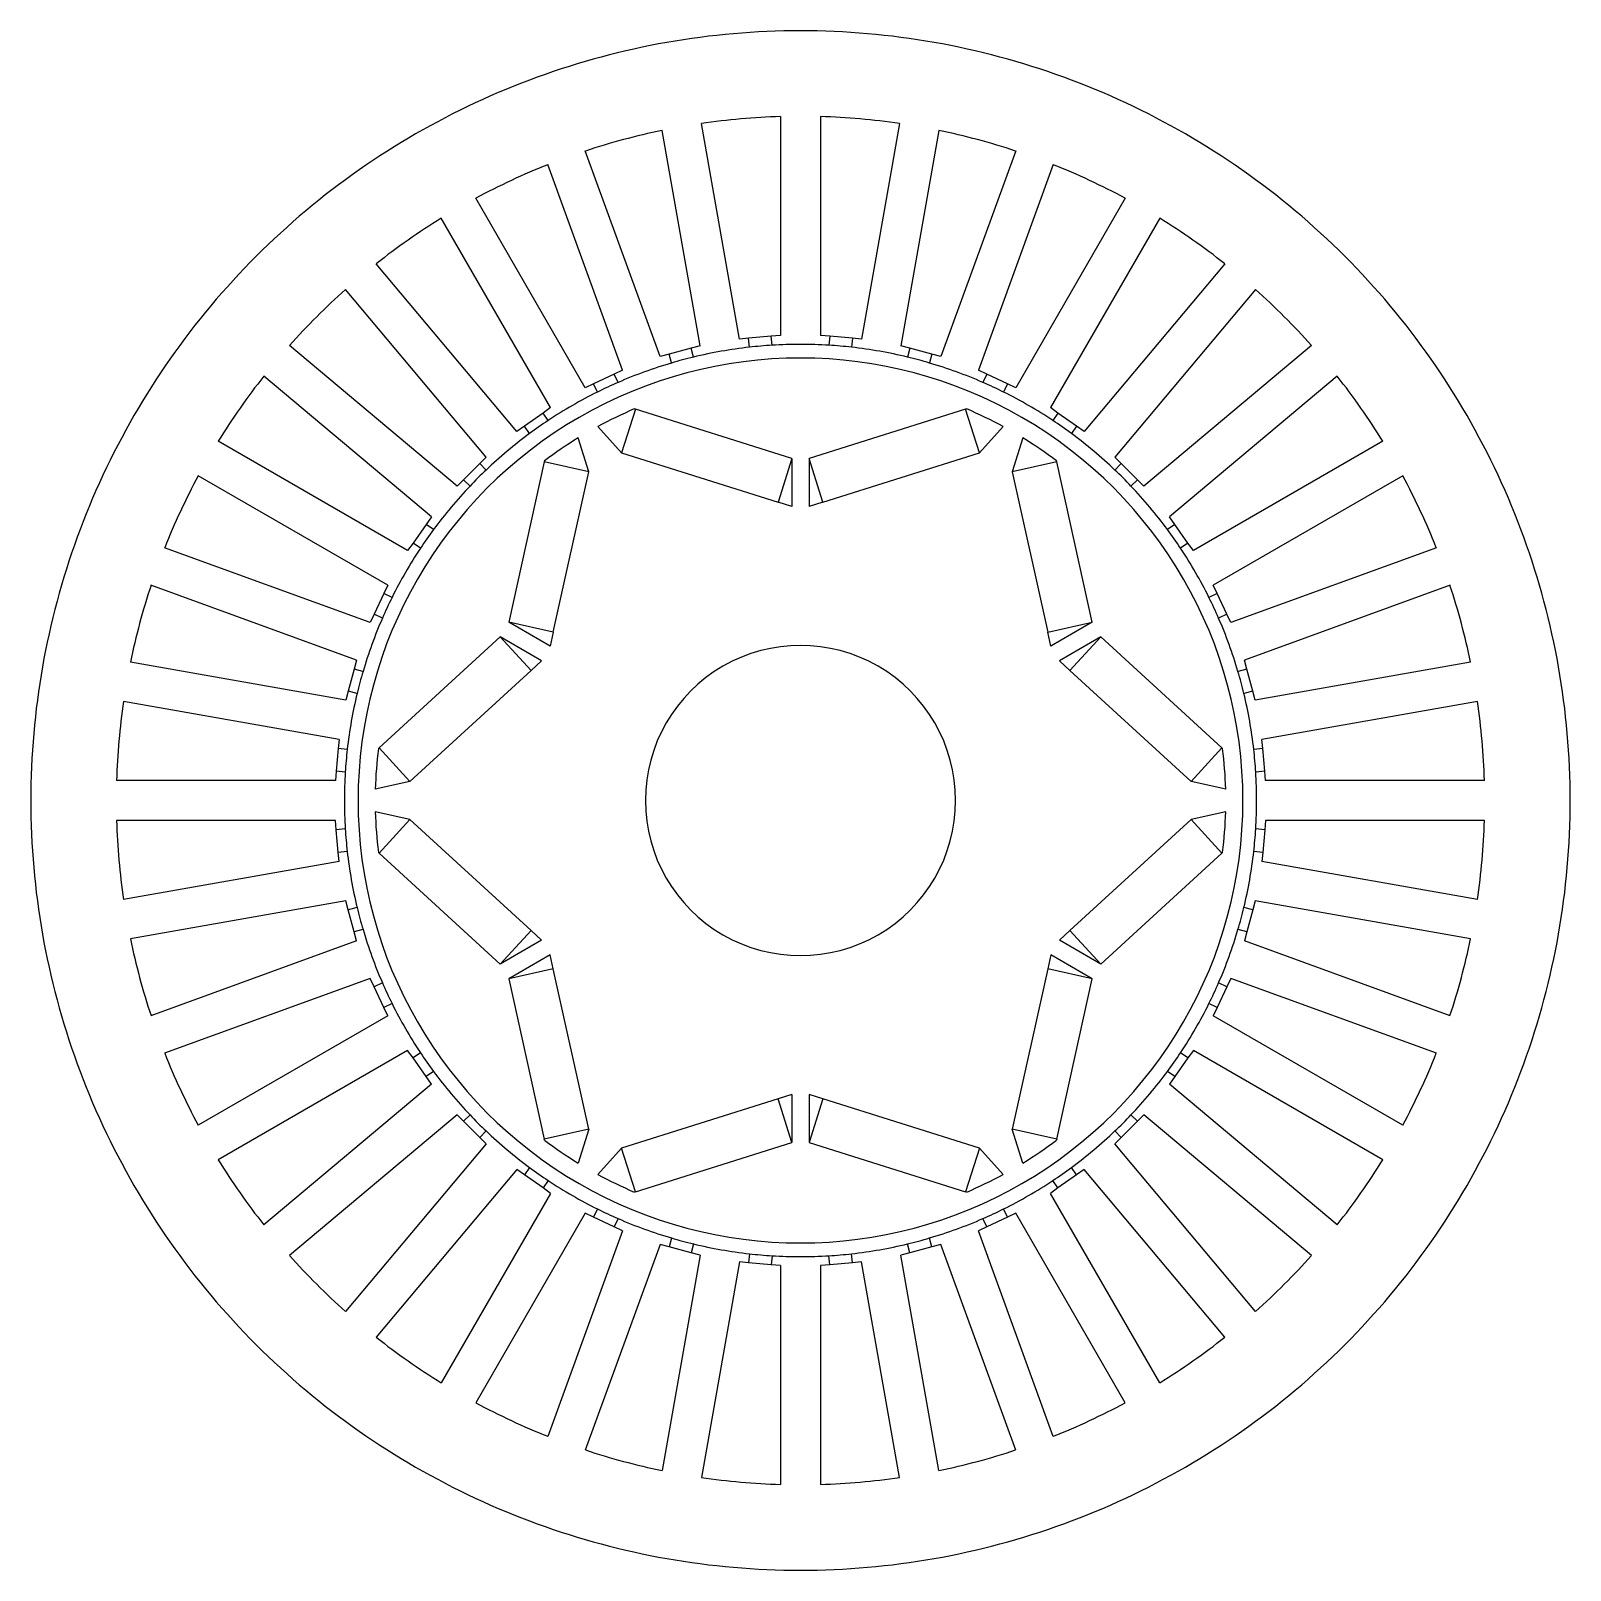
# Model space of a CAD drawing. Header units: millimetres. Extents: x -68 to 68, y -68 to 68.
import ezdxf

# ---------------------------------------------------------------- set-up
doc = ezdxf.new("R2010")
doc.units = ezdxf.units.MM

msp = doc.modelspace()

# ---------------------------------------------------------------- linework, layer by layer
at = {"layer": '_MotorCAD0_'}
msp.add_arc((0, 0), 67.5, 170, 180, dxfattribs=at)
at = {"layer": '_MotorCAD100_'}
msp.add_line((-15.6, -37.73), (-16.33, -37.39), dxfattribs=at)
at = {"layer": '_MotorCAD101_'}
msp.add_line((-15.99, -36.66), (-16.33, -37.39), dxfattribs=at)
at = {"layer": '_MotorCAD102_'}
msp.add_arc((0, 0), 40, 246.4325, 250, dxfattribs=at)
at = {"layer": '_MotorCAD103_'}
msp.add_arc((0, 0), 40, 250, 253.5675, dxfattribs=at)
at = {"layer": '_MotorCAD104_'}
msp.add_line((-11.32, -38.37), (-11.52, -39.14), dxfattribs=at)
at = {"layer": '_MotorCAD105_'}
msp.add_line((-11.52, -39.14), (-12.31, -38.93), dxfattribs=at)
at = {"layer": '_MotorCAD106_'}
msp.add_line((-12.31, -38.93), (-18.87, -56.96), dxfattribs=at)
at = {"layer": '_MotorCAD107_'}
msp.add_arc((0, 0), 60, 251.6714, 255, dxfattribs=at)
at = {"layer": '_MotorCAD108_'}
msp.add_arc((0, 0), 60, 255, 258.3286, dxfattribs=at)
at = {"layer": '_MotorCAD109_'}
msp.add_line((-8.81, -39.87), (-12.14, -58.76), dxfattribs=at)
at = {"layer": '_MotorCAD10_'}
msp.add_arc((0, 0), 67.5, 270, 280, dxfattribs=at)
at = {"layer": '_MotorCAD110_'}
msp.add_line((-8.81, -39.87), (-9.59, -39.66), dxfattribs=at)
at = {"layer": '_MotorCAD111_'}
msp.add_line((-9.38, -38.88), (-9.59, -39.66), dxfattribs=at)
at = {"layer": '_MotorCAD112_'}
msp.add_arc((0, 0), 40, 256.4325, 260, dxfattribs=at)
at = {"layer": '_MotorCAD113_'}
msp.add_arc((0, 0), 40, 260, 263.5675, dxfattribs=at)
at = {"layer": '_MotorCAD114_'}
msp.add_line((-4.48, -39.75), (-4.55, -40.55), dxfattribs=at)
at = {"layer": '_MotorCAD115_'}
msp.add_line((-4.55, -40.55), (-5.36, -40.47), dxfattribs=at)
at = {"layer": '_MotorCAD116_'}
msp.add_line((-5.36, -40.47), (-8.69, -59.37), dxfattribs=at)
at = {"layer": '_MotorCAD117_'}
msp.add_arc((0, 0), 60, 261.6714, 265, dxfattribs=at)
at = {"layer": '_MotorCAD118_'}
msp.add_arc((0, 0), 60, 265, 268.3286, dxfattribs=at)
at = {"layer": '_MotorCAD119_'}
msp.add_line((-1.75, -40.79), (-1.75, -59.97), dxfattribs=at)
at = {"layer": '_MotorCAD11_'}
msp.add_arc((0, 0), 67.5, 280, 290, dxfattribs=at)
at = {"layer": '_MotorCAD120_'}
msp.add_line((-1.75, -40.79), (-2.56, -40.72), dxfattribs=at)
at = {"layer": '_MotorCAD121_'}
msp.add_line((-2.49, -39.92), (-2.56, -40.72), dxfattribs=at)
at = {"layer": '_MotorCAD122_'}
msp.add_arc((0, 0), 40, 266.4325, 270, dxfattribs=at)
at = {"layer": '_MotorCAD123_'}
msp.add_arc((0, 0), 40, 270, 273.5675, dxfattribs=at)
at = {"layer": '_MotorCAD124_'}
msp.add_line((2.56, -40.72), (2.49, -39.92), dxfattribs=at)
at = {"layer": '_MotorCAD125_'}
msp.add_line((2.56, -40.72), (1.75, -40.79), dxfattribs=at)
at = {"layer": '_MotorCAD126_'}
msp.add_line((1.75, -40.79), (1.75, -59.97), dxfattribs=at)
at = {"layer": '_MotorCAD127_'}
msp.add_arc((0, 0), 60, 271.6714, 275, dxfattribs=at)
at = {"layer": '_MotorCAD128_'}
msp.add_arc((0, 0), 60, 275, 278.3286, dxfattribs=at)
at = {"layer": '_MotorCAD129_'}
msp.add_line((8.69, -59.37), (5.36, -40.47), dxfattribs=at)
at = {"layer": '_MotorCAD12_'}
msp.add_arc((0, 0), 67.5, 290, 300, dxfattribs=at)
at = {"layer": '_MotorCAD130_'}
msp.add_line((5.36, -40.47), (4.55, -40.55), dxfattribs=at)
at = {"layer": '_MotorCAD131_'}
msp.add_line((4.55, -40.55), (4.48, -39.75), dxfattribs=at)
at = {"layer": '_MotorCAD132_'}
msp.add_arc((0, 0), 40, 276.4325, 280, dxfattribs=at)
at = {"layer": '_MotorCAD133_'}
msp.add_arc((0, 0), 40, 280, 283.5675, dxfattribs=at)
at = {"layer": '_MotorCAD134_'}
msp.add_line((9.59, -39.66), (9.38, -38.88), dxfattribs=at)
at = {"layer": '_MotorCAD135_'}
msp.add_line((9.59, -39.66), (8.81, -39.87), dxfattribs=at)
at = {"layer": '_MotorCAD136_'}
msp.add_line((12.14, -58.76), (8.81, -39.87), dxfattribs=at)
at = {"layer": '_MotorCAD137_'}
msp.add_arc((0, 0), 60, 281.6714, 285, dxfattribs=at)
at = {"layer": '_MotorCAD138_'}
msp.add_arc((0, 0), 60, 285, 288.3286, dxfattribs=at)
at = {"layer": '_MotorCAD139_'}
msp.add_line((18.87, -56.96), (12.31, -38.93), dxfattribs=at)
at = {"layer": '_MotorCAD13_'}
msp.add_arc((0, 0), 67.5, 300, 310, dxfattribs=at)
at = {"layer": '_MotorCAD140_'}
msp.add_line((12.31, -38.93), (11.52, -39.14), dxfattribs=at)
at = {"layer": '_MotorCAD141_'}
msp.add_line((11.52, -39.14), (11.32, -38.37), dxfattribs=at)
at = {"layer": '_MotorCAD142_'}
msp.add_arc((0, 0), 40, 286.4325, 290, dxfattribs=at)
at = {"layer": '_MotorCAD143_'}
msp.add_arc((0, 0), 40, 290, 293.5675, dxfattribs=at)
at = {"layer": '_MotorCAD144_'}
msp.add_line((16.33, -37.39), (15.99, -36.66), dxfattribs=at)
at = {"layer": '_MotorCAD145_'}
msp.add_line((16.33, -37.39), (15.6, -37.73), dxfattribs=at)
at = {"layer": '_MotorCAD146_'}
msp.add_line((22.16, -55.76), (15.6, -37.73), dxfattribs=at)
at = {"layer": '_MotorCAD147_'}
msp.add_arc((0, 0), 60, 291.6714, 295, dxfattribs=at)
at = {"layer": '_MotorCAD148_'}
msp.add_arc((0, 0), 60, 295, 298.3286, dxfattribs=at)
at = {"layer": '_MotorCAD149_'}
msp.add_line((28.47, -52.81), (18.88, -36.2), dxfattribs=at)
at = {"layer": '_MotorCAD14_'}
msp.add_arc((0, 0), 67.5, 310, 320, dxfattribs=at)
at = {"layer": '_MotorCAD150_'}
msp.add_line((18.88, -36.2), (18.14, -36.54), dxfattribs=at)
at = {"layer": '_MotorCAD151_'}
msp.add_line((18.14, -36.54), (17.81, -35.82), dxfattribs=at)
at = {"layer": '_MotorCAD152_'}
msp.add_arc((0, 0), 40, 296.4325, 300, dxfattribs=at)
at = {"layer": '_MotorCAD153_'}
msp.add_arc((0, 0), 40, 300, 303.5675, dxfattribs=at)
at = {"layer": '_MotorCAD154_'}
msp.add_line((22.58, -33.98), (22.12, -33.33), dxfattribs=at)
at = {"layer": '_MotorCAD155_'}
msp.add_line((22.58, -33.98), (21.91, -34.45), dxfattribs=at)
at = {"layer": '_MotorCAD156_'}
msp.add_line((31.5, -51.06), (21.91, -34.45), dxfattribs=at)
at = {"layer": '_MotorCAD157_'}
msp.add_arc((0, 0), 60, 301.6714, 305, dxfattribs=at)
at = {"layer": '_MotorCAD158_'}
msp.add_arc((0, 0), 60, 305, 308.3286, dxfattribs=at)
at = {"layer": '_MotorCAD159_'}
msp.add_line((37.21, -47.07), (24.88, -32.37), dxfattribs=at)
at = {"layer": '_MotorCAD15_'}
msp.add_arc((0, 0), 67.5, 320, 330, dxfattribs=at)
at = {"layer": '_MotorCAD160_'}
msp.add_line((24.88, -32.37), (24.21, -32.84), dxfattribs=at)
at = {"layer": '_MotorCAD161_'}
msp.add_line((24.21, -32.84), (23.76, -32.18), dxfattribs=at)
at = {"layer": '_MotorCAD162_'}
msp.add_arc((0, 0), 40, 306.4325, 310, dxfattribs=at)
at = {"layer": '_MotorCAD163_'}
msp.add_arc((0, 0), 40, 310, 313.5675, dxfattribs=at)
at = {"layer": '_MotorCAD164_'}
msp.add_line((28.13, -29.55), (27.57, -28.98), dxfattribs=at)
at = {"layer": '_MotorCAD165_'}
msp.add_line((28.13, -29.55), (27.56, -30.12), dxfattribs=at)
at = {"layer": '_MotorCAD166_'}
msp.add_line((39.89, -44.82), (27.56, -30.12), dxfattribs=at)
at = {"layer": '_MotorCAD167_'}
msp.add_arc((0, 0), 60, 311.6714, 315, dxfattribs=at)
at = {"layer": '_MotorCAD168_'}
msp.add_arc((0, 0), 60, 315, 318.3286, dxfattribs=at)
at = {"layer": '_MotorCAD169_'}
msp.add_line((44.82, -39.89), (30.12, -27.56), dxfattribs=at)
at = {"layer": '_MotorCAD16_'}
msp.add_arc((0, 0), 67.5, 330, 340, dxfattribs=at)
at = {"layer": '_MotorCAD170_'}
msp.add_line((30.12, -27.56), (29.55, -28.13), dxfattribs=at)
at = {"layer": '_MotorCAD171_'}
msp.add_line((29.55, -28.13), (28.98, -27.57), dxfattribs=at)
at = {"layer": '_MotorCAD172_'}
msp.add_arc((0, 0), 40, 316.4325, 320, dxfattribs=at)
at = {"layer": '_MotorCAD173_'}
msp.add_arc((0, 0), 40, 320, 323.5675, dxfattribs=at)
at = {"layer": '_MotorCAD174_'}
msp.add_line((32.84, -24.21), (32.18, -23.76), dxfattribs=at)
at = {"layer": '_MotorCAD175_'}
msp.add_line((32.84, -24.21), (32.37, -24.88), dxfattribs=at)
at = {"layer": '_MotorCAD176_'}
msp.add_line((47.07, -37.21), (32.37, -24.88), dxfattribs=at)
at = {"layer": '_MotorCAD177_'}
msp.add_arc((0, 0), 60, 321.6714, 325, dxfattribs=at)
at = {"layer": '_MotorCAD178_'}
msp.add_arc((0, 0), 60, 325, 328.3286, dxfattribs=at)
at = {"layer": '_MotorCAD179_'}
msp.add_line((51.06, -31.5), (34.45, -21.91), dxfattribs=at)
at = {"layer": '_MotorCAD17_'}
msp.add_arc((0, 0), 67.5, 340, 350, dxfattribs=at)
at = {"layer": '_MotorCAD180_'}
msp.add_line((34.45, -21.91), (33.98, -22.58), dxfattribs=at)
at = {"layer": '_MotorCAD181_'}
msp.add_line((33.98, -22.58), (33.33, -22.12), dxfattribs=at)
at = {"layer": '_MotorCAD182_'}
msp.add_arc((0, 0), 40, 326.4325, 330, dxfattribs=at)
at = {"layer": '_MotorCAD183_'}
msp.add_arc((0, 0), 40, 330, 333.5675, dxfattribs=at)
at = {"layer": '_MotorCAD184_'}
msp.add_line((36.54, -18.14), (35.82, -17.81), dxfattribs=at)
at = {"layer": '_MotorCAD185_'}
msp.add_line((36.54, -18.14), (36.2, -18.88), dxfattribs=at)
at = {"layer": '_MotorCAD186_'}
msp.add_line((52.81, -28.47), (36.2, -18.88), dxfattribs=at)
at = {"layer": '_MotorCAD187_'}
msp.add_arc((0, 0), 60, 331.6714, 335, dxfattribs=at)
at = {"layer": '_MotorCAD188_'}
msp.add_arc((0, 0), 60, 335, 338.3286, dxfattribs=at)
at = {"layer": '_MotorCAD189_'}
msp.add_line((55.76, -22.16), (37.73, -15.6), dxfattribs=at)
at = {"layer": '_MotorCAD18_'}
msp.add_arc((0, 0), 67.5, 350, 0, dxfattribs=at)
at = {"layer": '_MotorCAD190_'}
msp.add_line((37.73, -15.6), (37.39, -16.33), dxfattribs=at)
at = {"layer": '_MotorCAD191_'}
msp.add_line((37.39, -16.33), (36.66, -15.99), dxfattribs=at)
at = {"layer": '_MotorCAD192_'}
msp.add_arc((0, 0), 40, 336.4325, 340, dxfattribs=at)
at = {"layer": '_MotorCAD193_'}
msp.add_arc((0, 0), 40, 340, 343.5675, dxfattribs=at)
at = {"layer": '_MotorCAD194_'}
msp.add_line((39.14, -11.52), (38.37, -11.32), dxfattribs=at)
at = {"layer": '_MotorCAD195_'}
msp.add_line((39.14, -11.52), (38.93, -12.31), dxfattribs=at)
at = {"layer": '_MotorCAD196_'}
msp.add_line((56.96, -18.87), (38.93, -12.31), dxfattribs=at)
at = {"layer": '_MotorCAD197_'}
msp.add_arc((0, 0), 60, 341.6714, 345, dxfattribs=at)
at = {"layer": '_MotorCAD198_'}
msp.add_arc((0, 0), 60, 345, 348.3286, dxfattribs=at)
at = {"layer": '_MotorCAD199_'}
msp.add_line((58.76, -12.14), (39.87, -8.81), dxfattribs=at)
at = {"layer": '_MotorCAD19_'}
msp.add_arc((0, 0), 67.5, 0, 10, dxfattribs=at)
at = {"layer": '_MotorCAD1_'}
msp.add_arc((0, 0), 67.5, 180, 190, dxfattribs=at)
at = {"layer": '_MotorCAD200_'}
msp.add_line((39.87, -8.81), (39.66, -9.59), dxfattribs=at)
at = {"layer": '_MotorCAD201_'}
msp.add_line((39.66, -9.59), (38.88, -9.38), dxfattribs=at)
at = {"layer": '_MotorCAD202_'}
msp.add_arc((0, 0), 40, 346.4325, 350, dxfattribs=at)
at = {"layer": '_MotorCAD203_'}
msp.add_arc((0, 0), 40, 350, 353.5675, dxfattribs=at)
at = {"layer": '_MotorCAD204_'}
msp.add_line((40.55, -4.55), (39.75, -4.48), dxfattribs=at)
at = {"layer": '_MotorCAD205_'}
msp.add_line((40.55, -4.55), (40.47, -5.36), dxfattribs=at)
at = {"layer": '_MotorCAD206_'}
msp.add_line((59.37, -8.69), (40.47, -5.36), dxfattribs=at)
at = {"layer": '_MotorCAD207_'}
msp.add_arc((0, 0), 60, 351.6714, 355, dxfattribs=at)
at = {"layer": '_MotorCAD208_'}
msp.add_arc((0, 0), 60, 355, 358.3286, dxfattribs=at)
at = {"layer": '_MotorCAD209_'}
msp.add_line((59.97, -1.75), (40.79, -1.75), dxfattribs=at)
at = {"layer": '_MotorCAD20_'}
msp.add_arc((0, 0), 67.5, 10, 20, dxfattribs=at)
at = {"layer": '_MotorCAD210_'}
msp.add_line((40.79, -1.75), (40.72, -2.56), dxfattribs=at)
at = {"layer": '_MotorCAD211_'}
msp.add_line((40.72, -2.56), (39.92, -2.49), dxfattribs=at)
at = {"layer": '_MotorCAD212_'}
msp.add_arc((0, 0), 40, 356.4325, 0, dxfattribs=at)
at = {"layer": '_MotorCAD213_'}
msp.add_arc((0, 0), 40, 0, 3.5675, dxfattribs=at)
at = {"layer": '_MotorCAD214_'}
msp.add_line((40.72, 2.56), (39.92, 2.49), dxfattribs=at)
at = {"layer": '_MotorCAD215_'}
msp.add_line((40.79, 1.75), (40.72, 2.56), dxfattribs=at)
at = {"layer": '_MotorCAD216_'}
msp.add_line((59.97, 1.75), (40.79, 1.75), dxfattribs=at)
at = {"layer": '_MotorCAD217_'}
msp.add_arc((0, 0), 60, 1.6714, 5, dxfattribs=at)
at = {"layer": '_MotorCAD218_'}
msp.add_arc((0, 0), 60, 5, 8.3286, dxfattribs=at)
at = {"layer": '_MotorCAD219_'}
msp.add_line((59.37, 8.69), (40.47, 5.36), dxfattribs=at)
at = {"layer": '_MotorCAD21_'}
msp.add_arc((0, 0), 67.5, 20, 30, dxfattribs=at)
at = {"layer": '_MotorCAD220_'}
msp.add_line((40.55, 4.55), (40.47, 5.36), dxfattribs=at)
at = {"layer": '_MotorCAD221_'}
msp.add_line((40.55, 4.55), (39.75, 4.48), dxfattribs=at)
at = {"layer": '_MotorCAD222_'}
msp.add_arc((0, 0), 40, 6.4325, 10, dxfattribs=at)
at = {"layer": '_MotorCAD223_'}
msp.add_arc((0, 0), 40, 10, 13.5675, dxfattribs=at)
at = {"layer": '_MotorCAD224_'}
msp.add_line((39.66, 9.59), (38.88, 9.38), dxfattribs=at)
at = {"layer": '_MotorCAD225_'}
msp.add_line((39.87, 8.81), (39.66, 9.59), dxfattribs=at)
at = {"layer": '_MotorCAD226_'}
msp.add_line((58.76, 12.14), (39.87, 8.81), dxfattribs=at)
at = {"layer": '_MotorCAD227_'}
msp.add_arc((0, 0), 60, 11.6714, 15, dxfattribs=at)
at = {"layer": '_MotorCAD228_'}
msp.add_arc((0, 0), 60, 15, 18.3286, dxfattribs=at)
at = {"layer": '_MotorCAD229_'}
msp.add_line((56.96, 18.87), (38.93, 12.31), dxfattribs=at)
at = {"layer": '_MotorCAD22_'}
msp.add_arc((0, 0), 67.5, 30, 40, dxfattribs=at)
at = {"layer": '_MotorCAD230_'}
msp.add_line((39.14, 11.52), (38.93, 12.31), dxfattribs=at)
at = {"layer": '_MotorCAD231_'}
msp.add_line((39.14, 11.52), (38.37, 11.32), dxfattribs=at)
at = {"layer": '_MotorCAD232_'}
msp.add_arc((0, 0), 40, 16.4325, 20, dxfattribs=at)
at = {"layer": '_MotorCAD233_'}
msp.add_arc((0, 0), 40, 20, 23.5675, dxfattribs=at)
at = {"layer": '_MotorCAD234_'}
msp.add_line((37.39, 16.33), (36.66, 15.99), dxfattribs=at)
at = {"layer": '_MotorCAD235_'}
msp.add_line((37.73, 15.6), (37.39, 16.33), dxfattribs=at)
at = {"layer": '_MotorCAD236_'}
msp.add_line((55.76, 22.16), (37.73, 15.6), dxfattribs=at)
at = {"layer": '_MotorCAD237_'}
msp.add_arc((0, 0), 60, 21.6714, 25, dxfattribs=at)
at = {"layer": '_MotorCAD238_'}
msp.add_arc((0, 0), 60, 25, 28.3286, dxfattribs=at)
at = {"layer": '_MotorCAD239_'}
msp.add_line((52.81, 28.47), (36.2, 18.88), dxfattribs=at)
at = {"layer": '_MotorCAD23_'}
msp.add_arc((0, 0), 67.5, 40, 50, dxfattribs=at)
at = {"layer": '_MotorCAD240_'}
msp.add_line((36.54, 18.14), (36.2, 18.88), dxfattribs=at)
at = {"layer": '_MotorCAD241_'}
msp.add_line((36.54, 18.14), (35.82, 17.81), dxfattribs=at)
at = {"layer": '_MotorCAD242_'}
msp.add_arc((0, 0), 40, 26.4325, 30, dxfattribs=at)
at = {"layer": '_MotorCAD243_'}
msp.add_arc((0, 0), 40, 30, 33.5675, dxfattribs=at)
at = {"layer": '_MotorCAD244_'}
msp.add_line((33.98, 22.58), (33.33, 22.12), dxfattribs=at)
at = {"layer": '_MotorCAD245_'}
msp.add_line((34.45, 21.91), (33.98, 22.58), dxfattribs=at)
at = {"layer": '_MotorCAD246_'}
msp.add_line((51.06, 31.5), (34.45, 21.91), dxfattribs=at)
at = {"layer": '_MotorCAD247_'}
msp.add_arc((0, 0), 60, 31.6714, 35, dxfattribs=at)
at = {"layer": '_MotorCAD248_'}
msp.add_arc((0, 0), 60, 35, 38.3286, dxfattribs=at)
at = {"layer": '_MotorCAD249_'}
msp.add_line((47.07, 37.21), (32.37, 24.88), dxfattribs=at)
at = {"layer": '_MotorCAD24_'}
msp.add_arc((0, 0), 67.5, 50, 60, dxfattribs=at)
at = {"layer": '_MotorCAD250_'}
msp.add_line((32.84, 24.21), (32.37, 24.88), dxfattribs=at)
at = {"layer": '_MotorCAD251_'}
msp.add_line((32.84, 24.21), (32.18, 23.76), dxfattribs=at)
at = {"layer": '_MotorCAD252_'}
msp.add_arc((0, 0), 40, 36.4325, 40, dxfattribs=at)
at = {"layer": '_MotorCAD253_'}
msp.add_arc((0, 0), 40, 40, 43.5675, dxfattribs=at)
at = {"layer": '_MotorCAD254_'}
msp.add_line((29.55, 28.13), (28.98, 27.57), dxfattribs=at)
at = {"layer": '_MotorCAD255_'}
msp.add_line((30.12, 27.56), (29.55, 28.13), dxfattribs=at)
at = {"layer": '_MotorCAD256_'}
msp.add_line((44.82, 39.89), (30.12, 27.56), dxfattribs=at)
at = {"layer": '_MotorCAD257_'}
msp.add_arc((0, 0), 60, 41.6714, 45, dxfattribs=at)
at = {"layer": '_MotorCAD258_'}
msp.add_arc((0, 0), 60, 45, 48.3286, dxfattribs=at)
at = {"layer": '_MotorCAD259_'}
msp.add_line((39.89, 44.82), (27.56, 30.12), dxfattribs=at)
at = {"layer": '_MotorCAD25_'}
msp.add_arc((0, 0), 67.5, 60, 70, dxfattribs=at)
at = {"layer": '_MotorCAD260_'}
msp.add_line((28.13, 29.55), (27.56, 30.12), dxfattribs=at)
at = {"layer": '_MotorCAD261_'}
msp.add_line((28.13, 29.55), (27.57, 28.98), dxfattribs=at)
at = {"layer": '_MotorCAD262_'}
msp.add_arc((0, 0), 40, 46.4325, 50, dxfattribs=at)
at = {"layer": '_MotorCAD263_'}
msp.add_arc((0, 0), 40, 50, 53.5675, dxfattribs=at)
at = {"layer": '_MotorCAD264_'}
msp.add_line((24.21, 32.84), (23.76, 32.18), dxfattribs=at)
at = {"layer": '_MotorCAD265_'}
msp.add_line((24.88, 32.37), (24.21, 32.84), dxfattribs=at)
at = {"layer": '_MotorCAD266_'}
msp.add_line((37.21, 47.07), (24.88, 32.37), dxfattribs=at)
at = {"layer": '_MotorCAD267_'}
msp.add_arc((0, 0), 60, 51.6714, 55, dxfattribs=at)
at = {"layer": '_MotorCAD268_'}
msp.add_arc((0, 0), 60, 55, 58.3286, dxfattribs=at)
at = {"layer": '_MotorCAD269_'}
msp.add_line((31.5, 51.06), (21.91, 34.45), dxfattribs=at)
at = {"layer": '_MotorCAD26_'}
msp.add_arc((0, 0), 67.5, 70, 80, dxfattribs=at)
at = {"layer": '_MotorCAD270_'}
msp.add_line((22.58, 33.98), (21.91, 34.45), dxfattribs=at)
at = {"layer": '_MotorCAD271_'}
msp.add_line((22.58, 33.98), (22.12, 33.33), dxfattribs=at)
at = {"layer": '_MotorCAD272_'}
msp.add_arc((0, 0), 40, 56.4325, 60, dxfattribs=at)
at = {"layer": '_MotorCAD273_'}
msp.add_arc((0, 0), 40, 60, 63.5675, dxfattribs=at)
at = {"layer": '_MotorCAD274_'}
msp.add_line((18.14, 36.54), (17.81, 35.82), dxfattribs=at)
at = {"layer": '_MotorCAD275_'}
msp.add_line((18.88, 36.2), (18.14, 36.54), dxfattribs=at)
at = {"layer": '_MotorCAD276_'}
msp.add_line((28.47, 52.81), (18.88, 36.2), dxfattribs=at)
at = {"layer": '_MotorCAD277_'}
msp.add_arc((0, 0), 60, 61.6714, 65, dxfattribs=at)
at = {"layer": '_MotorCAD278_'}
msp.add_arc((0, 0), 60, 65, 68.3286, dxfattribs=at)
at = {"layer": '_MotorCAD279_'}
msp.add_line((22.16, 55.76), (15.6, 37.73), dxfattribs=at)
at = {"layer": '_MotorCAD27_'}
msp.add_arc((0, 0), 67.5, 80, 90, dxfattribs=at)
at = {"layer": '_MotorCAD280_'}
msp.add_line((16.33, 37.39), (15.6, 37.73), dxfattribs=at)
at = {"layer": '_MotorCAD281_'}
msp.add_line((16.33, 37.39), (15.99, 36.66), dxfattribs=at)
at = {"layer": '_MotorCAD282_'}
msp.add_arc((0, 0), 40, 66.4325, 70, dxfattribs=at)
at = {"layer": '_MotorCAD283_'}
msp.add_arc((0, 0), 40, 70, 73.5675, dxfattribs=at)
at = {"layer": '_MotorCAD284_'}
msp.add_line((11.52, 39.14), (11.32, 38.37), dxfattribs=at)
at = {"layer": '_MotorCAD285_'}
msp.add_line((12.31, 38.93), (11.52, 39.14), dxfattribs=at)
at = {"layer": '_MotorCAD286_'}
msp.add_line((18.87, 56.96), (12.31, 38.93), dxfattribs=at)
at = {"layer": '_MotorCAD287_'}
msp.add_arc((0, 0), 60, 71.6714, 75, dxfattribs=at)
at = {"layer": '_MotorCAD288_'}
msp.add_arc((0, 0), 60, 75, 78.3286, dxfattribs=at)
at = {"layer": '_MotorCAD289_'}
msp.add_line((12.14, 58.76), (8.81, 39.87), dxfattribs=at)
at = {"layer": '_MotorCAD28_'}
msp.add_arc((0, 0), 67.5, 90, 100, dxfattribs=at)
at = {"layer": '_MotorCAD290_'}
msp.add_line((9.59, 39.66), (8.81, 39.87), dxfattribs=at)
at = {"layer": '_MotorCAD291_'}
msp.add_line((9.59, 39.66), (9.38, 38.88), dxfattribs=at)
at = {"layer": '_MotorCAD292_'}
msp.add_arc((0, 0), 40, 76.4325, 80, dxfattribs=at)
at = {"layer": '_MotorCAD293_'}
msp.add_arc((0, 0), 40, 80, 83.5675, dxfattribs=at)
at = {"layer": '_MotorCAD294_'}
msp.add_line((4.55, 40.55), (4.48, 39.75), dxfattribs=at)
at = {"layer": '_MotorCAD295_'}
msp.add_line((5.36, 40.47), (4.55, 40.55), dxfattribs=at)
at = {"layer": '_MotorCAD296_'}
msp.add_line((8.69, 59.37), (5.36, 40.47), dxfattribs=at)
at = {"layer": '_MotorCAD297_'}
msp.add_arc((0, 0), 60, 81.6714, 85, dxfattribs=at)
at = {"layer": '_MotorCAD298_'}
msp.add_arc((0, 0), 60, 85, 88.3286, dxfattribs=at)
at = {"layer": '_MotorCAD299_'}
msp.add_line((1.75, 59.97), (1.75, 40.79), dxfattribs=at)
at = {"layer": '_MotorCAD29_'}
msp.add_arc((0, 0), 67.5, 100, 110, dxfattribs=at)
at = {"layer": '_MotorCAD2_'}
msp.add_arc((0, 0), 67.5, 190, 200, dxfattribs=at)
at = {"layer": '_MotorCAD300_'}
msp.add_line((2.56, 40.72), (1.75, 40.79), dxfattribs=at)
at = {"layer": '_MotorCAD301_'}
msp.add_line((2.56, 40.72), (2.49, 39.92), dxfattribs=at)
at = {"layer": '_MotorCAD302_'}
msp.add_arc((0, 0), 40, 86.4325, 90, dxfattribs=at)
at = {"layer": '_MotorCAD303_'}
msp.add_arc((0, 0), 40, 90, 93.5675, dxfattribs=at)
at = {"layer": '_MotorCAD304_'}
msp.add_line((-2.49, 39.92), (-2.56, 40.72), dxfattribs=at)
at = {"layer": '_MotorCAD305_'}
msp.add_line((-1.75, 40.79), (-2.56, 40.72), dxfattribs=at)
at = {"layer": '_MotorCAD306_'}
msp.add_line((-1.75, 59.97), (-1.75, 40.79), dxfattribs=at)
at = {"layer": '_MotorCAD307_'}
msp.add_arc((0, 0), 60, 91.6714, 95, dxfattribs=at)
at = {"layer": '_MotorCAD308_'}
msp.add_arc((0, 0), 60, 95, 98.3286, dxfattribs=at)
at = {"layer": '_MotorCAD309_'}
msp.add_line((-5.36, 40.47), (-8.69, 59.37), dxfattribs=at)
at = {"layer": '_MotorCAD30_'}
msp.add_arc((0, 0), 67.5, 110, 120, dxfattribs=at)
at = {"layer": '_MotorCAD310_'}
msp.add_line((-4.55, 40.55), (-5.36, 40.47), dxfattribs=at)
at = {"layer": '_MotorCAD311_'}
msp.add_line((-4.48, 39.75), (-4.55, 40.55), dxfattribs=at)
at = {"layer": '_MotorCAD312_'}
msp.add_arc((0, 0), 40, 96.4325, 100, dxfattribs=at)
at = {"layer": '_MotorCAD313_'}
msp.add_arc((0, 0), 40, 100, 103.5675, dxfattribs=at)
at = {"layer": '_MotorCAD314_'}
msp.add_line((-9.38, 38.88), (-9.59, 39.66), dxfattribs=at)
at = {"layer": '_MotorCAD315_'}
msp.add_line((-8.81, 39.87), (-9.59, 39.66), dxfattribs=at)
at = {"layer": '_MotorCAD316_'}
msp.add_line((-8.81, 39.87), (-12.14, 58.76), dxfattribs=at)
at = {"layer": '_MotorCAD317_'}
msp.add_arc((0, 0), 60, 101.6714, 105, dxfattribs=at)
at = {"layer": '_MotorCAD318_'}
msp.add_arc((0, 0), 60, 105, 108.3286, dxfattribs=at)
at = {"layer": '_MotorCAD319_'}
msp.add_line((-12.31, 38.93), (-18.87, 56.96), dxfattribs=at)
at = {"layer": '_MotorCAD31_'}
msp.add_arc((0, 0), 67.5, 120, 130, dxfattribs=at)
at = {"layer": '_MotorCAD320_'}
msp.add_line((-11.52, 39.14), (-12.31, 38.93), dxfattribs=at)
at = {"layer": '_MotorCAD321_'}
msp.add_line((-11.32, 38.37), (-11.52, 39.14), dxfattribs=at)
at = {"layer": '_MotorCAD322_'}
msp.add_arc((0, 0), 40, 106.4325, 110, dxfattribs=at)
at = {"layer": '_MotorCAD323_'}
msp.add_arc((0, 0), 40, 110, 113.5675, dxfattribs=at)
at = {"layer": '_MotorCAD324_'}
msp.add_line((-15.99, 36.66), (-16.33, 37.39), dxfattribs=at)
at = {"layer": '_MotorCAD325_'}
msp.add_line((-15.6, 37.73), (-16.33, 37.39), dxfattribs=at)
at = {"layer": '_MotorCAD326_'}
msp.add_line((-15.6, 37.73), (-22.16, 55.76), dxfattribs=at)
at = {"layer": '_MotorCAD327_'}
msp.add_arc((0, 0), 60, 111.6714, 115, dxfattribs=at)
at = {"layer": '_MotorCAD328_'}
msp.add_arc((0, 0), 60, 115, 118.3286, dxfattribs=at)
at = {"layer": '_MotorCAD329_'}
msp.add_line((-18.88, 36.2), (-28.47, 52.81), dxfattribs=at)
at = {"layer": '_MotorCAD32_'}
msp.add_arc((0, 0), 67.5, 130, 140, dxfattribs=at)
at = {"layer": '_MotorCAD330_'}
msp.add_line((-18.14, 36.54), (-18.88, 36.2), dxfattribs=at)
at = {"layer": '_MotorCAD331_'}
msp.add_line((-17.81, 35.82), (-18.14, 36.54), dxfattribs=at)
at = {"layer": '_MotorCAD332_'}
msp.add_arc((0, 0), 40, 116.4325, 120, dxfattribs=at)
at = {"layer": '_MotorCAD333_'}
msp.add_arc((0, 0), 40, 120, 123.5675, dxfattribs=at)
at = {"layer": '_MotorCAD334_'}
msp.add_line((-22.12, 33.33), (-22.58, 33.98), dxfattribs=at)
at = {"layer": '_MotorCAD335_'}
msp.add_line((-21.91, 34.45), (-22.58, 33.98), dxfattribs=at)
at = {"layer": '_MotorCAD336_'}
msp.add_line((-21.91, 34.45), (-31.5, 51.06), dxfattribs=at)
at = {"layer": '_MotorCAD337_'}
msp.add_arc((0, 0), 60, 121.6714, 125, dxfattribs=at)
at = {"layer": '_MotorCAD338_'}
msp.add_arc((0, 0), 60, 125, 128.3286, dxfattribs=at)
at = {"layer": '_MotorCAD339_'}
msp.add_line((-24.88, 32.37), (-37.21, 47.07), dxfattribs=at)
at = {"layer": '_MotorCAD33_'}
msp.add_arc((0, 0), 67.5, 140, 150, dxfattribs=at)
at = {"layer": '_MotorCAD340_'}
msp.add_line((-24.21, 32.84), (-24.88, 32.37), dxfattribs=at)
at = {"layer": '_MotorCAD341_'}
msp.add_line((-23.76, 32.18), (-24.21, 32.84), dxfattribs=at)
at = {"layer": '_MotorCAD342_'}
msp.add_arc((0, 0), 40, 126.4325, 130, dxfattribs=at)
at = {"layer": '_MotorCAD343_'}
msp.add_arc((0, 0), 40, 130, 133.5675, dxfattribs=at)
at = {"layer": '_MotorCAD344_'}
msp.add_line((-27.57, 28.98), (-28.13, 29.55), dxfattribs=at)
at = {"layer": '_MotorCAD345_'}
msp.add_line((-27.56, 30.12), (-28.13, 29.55), dxfattribs=at)
at = {"layer": '_MotorCAD346_'}
msp.add_line((-27.56, 30.12), (-39.89, 44.82), dxfattribs=at)
at = {"layer": '_MotorCAD347_'}
msp.add_arc((0, 0), 60, 131.6714, 135, dxfattribs=at)
at = {"layer": '_MotorCAD348_'}
msp.add_arc((0, 0), 60, 135, 138.3286, dxfattribs=at)
at = {"layer": '_MotorCAD349_'}
msp.add_line((-30.12, 27.56), (-44.82, 39.89), dxfattribs=at)
at = {"layer": '_MotorCAD34_'}
msp.add_arc((0, 0), 67.5, 150, 160, dxfattribs=at)
at = {"layer": '_MotorCAD350_'}
msp.add_line((-29.55, 28.13), (-30.12, 27.56), dxfattribs=at)
at = {"layer": '_MotorCAD351_'}
msp.add_line((-28.98, 27.57), (-29.55, 28.13), dxfattribs=at)
at = {"layer": '_MotorCAD352_'}
msp.add_arc((0, 0), 40, 136.4325, 140, dxfattribs=at)
at = {"layer": '_MotorCAD353_'}
msp.add_arc((0, 0), 40, 140, 143.5675, dxfattribs=at)
at = {"layer": '_MotorCAD354_'}
msp.add_line((-32.18, 23.76), (-32.84, 24.21), dxfattribs=at)
at = {"layer": '_MotorCAD355_'}
msp.add_line((-32.37, 24.88), (-32.84, 24.21), dxfattribs=at)
at = {"layer": '_MotorCAD356_'}
msp.add_line((-32.37, 24.88), (-47.07, 37.21), dxfattribs=at)
at = {"layer": '_MotorCAD357_'}
msp.add_arc((0, 0), 60, 141.6714, 145, dxfattribs=at)
at = {"layer": '_MotorCAD358_'}
msp.add_arc((0, 0), 60, 145, 148.3286, dxfattribs=at)
at = {"layer": '_MotorCAD359_'}
msp.add_line((-34.45, 21.91), (-51.06, 31.5), dxfattribs=at)
at = {"layer": '_MotorCAD35_'}
msp.add_arc((0, 0), 67.5, 160, 170, dxfattribs=at)
at = {"layer": '_MotorCAD360_'}
msp.add_line((-33.98, 22.58), (-34.45, 21.91), dxfattribs=at)
at = {"layer": '_MotorCAD361_'}
msp.add_line((-33.33, 22.12), (-33.98, 22.58), dxfattribs=at)
at = {"layer": '_MotorCAD362_'}
msp.add_arc((0, 0), 40, 146.4325, 150, dxfattribs=at)
at = {"layer": '_MotorCAD363_'}
msp.add_arc((0, 0), 40, 150, 153.5675, dxfattribs=at)
at = {"layer": '_MotorCAD364_'}
msp.add_line((-35.82, 17.81), (-36.54, 18.14), dxfattribs=at)
at = {"layer": '_MotorCAD365_'}
msp.add_line((-36.2, 18.88), (-36.54, 18.14), dxfattribs=at)
at = {"layer": '_MotorCAD366_'}
msp.add_line((-36.2, 18.88), (-52.81, 28.47), dxfattribs=at)
at = {"layer": '_MotorCAD367_'}
msp.add_arc((0, 0), 60, 151.6714, 155, dxfattribs=at)
at = {"layer": '_MotorCAD368_'}
msp.add_arc((0, 0), 60, 155, 158.3286, dxfattribs=at)
at = {"layer": '_MotorCAD369_'}
msp.add_line((-37.73, 15.6), (-55.76, 22.16), dxfattribs=at)
at = {"layer": '_MotorCAD36_'}
msp.add_line((-40.79, -1.75), (-59.97, -1.75), dxfattribs=at)
at = {"layer": '_MotorCAD370_'}
msp.add_line((-37.39, 16.33), (-37.73, 15.6), dxfattribs=at)
at = {"layer": '_MotorCAD371_'}
msp.add_line((-36.66, 15.99), (-37.39, 16.33), dxfattribs=at)
at = {"layer": '_MotorCAD372_'}
msp.add_arc((0, 0), 40, 156.4325, 160, dxfattribs=at)
at = {"layer": '_MotorCAD373_'}
msp.add_arc((0, 0), 40, 160, 163.5675, dxfattribs=at)
at = {"layer": '_MotorCAD374_'}
msp.add_line((-38.37, 11.32), (-39.14, 11.52), dxfattribs=at)
at = {"layer": '_MotorCAD375_'}
msp.add_line((-38.93, 12.31), (-39.14, 11.52), dxfattribs=at)
at = {"layer": '_MotorCAD376_'}
msp.add_line((-38.93, 12.31), (-56.96, 18.87), dxfattribs=at)
at = {"layer": '_MotorCAD377_'}
msp.add_arc((0, 0), 60, 161.6714, 165, dxfattribs=at)
at = {"layer": '_MotorCAD378_'}
msp.add_arc((0, 0), 60, 165, 168.3286, dxfattribs=at)
at = {"layer": '_MotorCAD379_'}
msp.add_line((-39.87, 8.81), (-58.76, 12.14), dxfattribs=at)
at = {"layer": '_MotorCAD37_'}
msp.add_arc((0, 0), 60, 181.6714, 185, dxfattribs=at)
at = {"layer": '_MotorCAD380_'}
msp.add_line((-39.66, 9.59), (-39.87, 8.81), dxfattribs=at)
at = {"layer": '_MotorCAD381_'}
msp.add_line((-38.88, 9.38), (-39.66, 9.59), dxfattribs=at)
at = {"layer": '_MotorCAD382_'}
msp.add_arc((0, 0), 40, 166.4325, 170, dxfattribs=at)
at = {"layer": '_MotorCAD383_'}
msp.add_arc((0, 0), 40, 170, 173.5675, dxfattribs=at)
at = {"layer": '_MotorCAD384_'}
msp.add_line((-39.75, 4.48), (-40.55, 4.55), dxfattribs=at)
at = {"layer": '_MotorCAD385_'}
msp.add_line((-40.47, 5.36), (-40.55, 4.55), dxfattribs=at)
at = {"layer": '_MotorCAD386_'}
msp.add_line((-40.47, 5.36), (-59.37, 8.69), dxfattribs=at)
at = {"layer": '_MotorCAD387_'}
msp.add_arc((0, 0), 60, 171.6714, 175, dxfattribs=at)
at = {"layer": '_MotorCAD388_'}
msp.add_arc((0, 0), 60, 175, 178.3286, dxfattribs=at)
at = {"layer": '_MotorCAD389_'}
msp.add_line((-40.79, 1.75), (-59.97, 1.75), dxfattribs=at)
at = {"layer": '_MotorCAD38_'}
msp.add_arc((0, 0), 60, 185, 188.3286, dxfattribs=at)
at = {"layer": '_MotorCAD390_'}
msp.add_line((-40.72, 2.56), (-40.79, 1.75), dxfattribs=at)
at = {"layer": '_MotorCAD391_'}
msp.add_line((-39.92, 2.49), (-40.72, 2.56), dxfattribs=at)
at = {"layer": '_MotorCAD392_'}
msp.add_arc((0, 0), 40, 176.4325, 180, dxfattribs=at)
at = {"layer": '_MotorCAD393_'}
msp.add_arc((0, 0), 40, 180, 183.5675, dxfattribs=at)
at = {"layer": '_MotorCAD394_'}
msp.add_line((-39.92, -2.49), (-40.72, -2.56), dxfattribs=at)
at = {"layer": '_MotorCAD395_'}
msp.add_line((-40.72, -2.56), (-40.79, -1.75), dxfattribs=at)
at = {"layer": '_MotorCAD396_'}
msp.add_line((-40.55, 4.55), (-40.72, 2.56), dxfattribs=at)
at = {"layer": '_MotorCAD397_'}
msp.add_arc((0, 0), 40, 183.5675, 186.4325, dxfattribs=at)
at = {"layer": '_MotorCAD398_'}
msp.add_line((-40.55, -4.55), (-40.72, -2.56), dxfattribs=at)
at = {"layer": '_MotorCAD399_'}
msp.add_arc((0, 0), 38.8, 180, 240, dxfattribs=at)
at = {"layer": '_MotorCAD39_'}
msp.add_line((-40.47, -5.36), (-59.37, -8.69), dxfattribs=at)
at = {"layer": '_MotorCAD3_'}
msp.add_arc((0, 0), 67.5, 200, 210, dxfattribs=at)
at = {"layer": '_MotorCAD400_'}
msp.add_arc((0, 0), 38.8, 240, 300, dxfattribs=at)
at = {"layer": '_MotorCAD401_'}
msp.add_arc((0, 0), 38.8, 300, 0, dxfattribs=at)
at = {"layer": '_MotorCAD402_'}
msp.add_arc((0, 0), 38.8, 0, 60, dxfattribs=at)
at = {"layer": '_MotorCAD403_'}
msp.add_arc((0, 0), 38.8, 60, 120, dxfattribs=at)
at = {"layer": '_MotorCAD404_'}
msp.add_arc((0, 0), 38.8, 120, 180, dxfattribs=at)
at = {"layer": '_MotorCAD405_'}
msp.add_arc((0, 0), 13.6, 180, 240, dxfattribs=at)
at = {"layer": '_MotorCAD406_'}
msp.add_arc((0, 0), 13.6, 240, 300, dxfattribs=at)
at = {"layer": '_MotorCAD407_'}
msp.add_arc((0, 0), 13.6, 300, 0, dxfattribs=at)
at = {"layer": '_MotorCAD408_'}
msp.add_arc((0, 0), 13.6, 0, 60, dxfattribs=at)
at = {"layer": '_MotorCAD409_'}
msp.add_arc((0, 0), 13.6, 60, 120, dxfattribs=at)
at = {"layer": '_MotorCAD40_'}
msp.add_line((-40.47, -5.36), (-40.55, -4.55), dxfattribs=at)
at = {"layer": '_MotorCAD410_'}
msp.add_arc((0, 0), 13.6, 120, 180, dxfattribs=at)
at = {"layer": '_MotorCAD411_'}
msp.add_line((34.25, 1.66), (36.95, 4.61), dxfattribs=at)
at = {"layer": '_MotorCAD412_'}
msp.add_line((36.95, 4.61), (26.34, 14.34), dxfattribs=at)
at = {"layer": '_MotorCAD413_'}
msp.add_line((26.34, 14.34), (23.63, 11.39), dxfattribs=at)
at = {"layer": '_MotorCAD414_'}
msp.add_line((23.63, 11.39), (34.25, 1.66), dxfattribs=at)
at = {"layer": '_MotorCAD415_'}
msp.add_line((22.47, 29.7), (18.56, 28.83), dxfattribs=at)
at = {"layer": '_MotorCAD416_'}
msp.add_line((18.56, 28.83), (21.68, 14.77), dxfattribs=at)
at = {"layer": '_MotorCAD417_'}
msp.add_line((21.68, 14.77), (25.59, 15.64), dxfattribs=at)
at = {"layer": '_MotorCAD418_'}
msp.add_line((25.59, 15.64), (22.47, 29.7), dxfattribs=at)
at = {"layer": '_MotorCAD419_'}
msp.add_line((-22.7, 12.24), (-23.63, 11.39), dxfattribs=at)
at = {"layer": '_MotorCAD41_'}
msp.add_line((-39.75, -4.48), (-40.55, -4.55), dxfattribs=at)
at = {"layer": '_MotorCAD420_'}
msp.add_line((-22.7, 12.24), (-26.34, 14.34), dxfattribs=at)
at = {"layer": '_MotorCAD421_'}
msp.add_line((-23.63, 11.39), (-26.34, 14.34), dxfattribs=at)
at = {"layer": '_MotorCAD422_'}
msp.add_arc((0, 0), 37.3, 173, 178.4637, dxfattribs=at)
at = {"layer": '_MotorCAD423_'}
msp.add_line((-34.25, 1.66), (-37.29, 1), dxfattribs=at)
at = {"layer": '_MotorCAD424_'}
msp.add_line((-34.25, 1.66), (-36.95, 4.61), dxfattribs=at)
at = {"layer": '_MotorCAD425_'}
msp.add_line((-36.95, 4.61), (-37.02, 4.55), dxfattribs=at)
at = {"layer": '_MotorCAD426_'}
msp.add_line((-23.63, -11.39), (-26.34, -14.34), dxfattribs=at)
at = {"layer": '_MotorCAD427_'}
msp.add_line((-22.7, -12.24), (-26.34, -14.34), dxfattribs=at)
at = {"layer": '_MotorCAD428_'}
msp.add_line((-22.7, -12.24), (-23.63, -11.39), dxfattribs=at)
at = {"layer": '_MotorCAD429_'}
msp.add_line((-34.25, -1.66), (-37.29, -1), dxfattribs=at)
at = {"layer": '_MotorCAD42_'}
msp.add_arc((0, 0), 40, 186.4325, 190, dxfattribs=at)
at = {"layer": '_MotorCAD430_'}
msp.add_arc((0, 0), 37.3, 181.5363, 187, dxfattribs=at)
at = {"layer": '_MotorCAD431_'}
msp.add_line((-36.95, -4.61), (-37.02, -4.55), dxfattribs=at)
at = {"layer": '_MotorCAD432_'}
msp.add_line((-34.25, -1.66), (-36.95, -4.61), dxfattribs=at)
at = {"layer": '_MotorCAD433_'}
msp.add_line((-22.45, 29.79), (-22.47, 29.7), dxfattribs=at)
at = {"layer": '_MotorCAD434_'}
msp.add_line((-18.56, 28.83), (-22.47, 29.7), dxfattribs=at)
at = {"layer": '_MotorCAD435_'}
msp.add_line((-18.56, 28.83), (-19.51, 31.79), dxfattribs=at)
at = {"layer": '_MotorCAD436_'}
msp.add_arc((0, 0), 37.3, 121.5363, 127, dxfattribs=at)
at = {"layer": '_MotorCAD437_'}
msp.add_line((-15.69, -30.49), (-17.78, -32.79), dxfattribs=at)
at = {"layer": '_MotorCAD438_'}
msp.add_arc((0, 0), 37.3, 241.5363, 247, dxfattribs=at)
at = {"layer": '_MotorCAD439_'}
msp.add_line((-14.48, -34.31), (-14.57, -34.33), dxfattribs=at)
at = {"layer": '_MotorCAD43_'}
msp.add_arc((0, 0), 40, 190, 193.5675, dxfattribs=at)
at = {"layer": '_MotorCAD440_'}
msp.add_line((-14.48, -34.31), (-15.69, -30.49), dxfattribs=at)
at = {"layer": '_MotorCAD441_'}
msp.add_line((14.57, 34.33), (14.48, 34.31), dxfattribs=at)
at = {"layer": '_MotorCAD442_'}
msp.add_line((15.69, 30.49), (14.48, 34.31), dxfattribs=at)
at = {"layer": '_MotorCAD443_'}
msp.add_line((17.78, 32.79), (15.69, 30.49), dxfattribs=at)
at = {"layer": '_MotorCAD444_'}
msp.add_arc((0, 0), 37.3, 61.5363, 67, dxfattribs=at)
at = {"layer": '_MotorCAD445_'}
msp.add_arc((0, 0), 37.3, 301.5363, 307, dxfattribs=at)
at = {"layer": '_MotorCAD446_'}
msp.add_line((22.47, -29.7), (22.45, -29.79), dxfattribs=at)
at = {"layer": '_MotorCAD447_'}
msp.add_line((22.47, -29.7), (18.56, -28.83), dxfattribs=at)
at = {"layer": '_MotorCAD448_'}
msp.add_line((19.51, -31.79), (18.56, -28.83), dxfattribs=at)
at = {"layer": '_MotorCAD449_'}
msp.add_arc((0, 0), 37.3, 1.5363, 7, dxfattribs=at)
at = {"layer": '_MotorCAD44_'}
msp.add_line((-38.88, -9.38), (-39.66, -9.59), dxfattribs=at)
at = {"layer": '_MotorCAD450_'}
msp.add_line((37.02, 4.55), (36.95, 4.61), dxfattribs=at)
at = {"layer": '_MotorCAD451_'}
msp.add_line((37.29, 1), (34.25, 1.66), dxfattribs=at)
at = {"layer": '_MotorCAD452_'}
msp.add_line((-21.68, 14.77), (-21.95, 13.54), dxfattribs=at)
at = {"layer": '_MotorCAD453_'}
msp.add_line((-21.68, 14.77), (-25.59, 15.64), dxfattribs=at)
at = {"layer": '_MotorCAD454_'}
msp.add_line((-21.95, 13.54), (-25.59, 15.64), dxfattribs=at)
at = {"layer": '_MotorCAD455_'}
msp.add_line((-0.75, -25.78), (-0.75, -29.98), dxfattribs=at)
at = {"layer": '_MotorCAD456_'}
msp.add_line((-0.75, -25.78), (-1.95, -26.16), dxfattribs=at)
at = {"layer": '_MotorCAD457_'}
msp.add_line((-0.75, -29.98), (-1.95, -26.16), dxfattribs=at)
at = {"layer": '_MotorCAD458_'}
msp.add_line((0.75, 29.98), (0.75, 25.78), dxfattribs=at)
at = {"layer": '_MotorCAD459_'}
msp.add_line((1.95, 26.16), (0.75, 25.78), dxfattribs=at)
at = {"layer": '_MotorCAD45_'}
msp.add_line((-39.66, -9.59), (-39.87, -8.81), dxfattribs=at)
at = {"layer": '_MotorCAD460_'}
msp.add_line((1.95, 26.16), (0.75, 29.98), dxfattribs=at)
at = {"layer": '_MotorCAD461_'}
msp.add_line((25.59, -15.64), (21.95, -13.54), dxfattribs=at)
at = {"layer": '_MotorCAD462_'}
msp.add_line((21.95, -13.54), (21.68, -14.77), dxfattribs=at)
at = {"layer": '_MotorCAD463_'}
msp.add_line((25.59, -15.64), (21.68, -14.77), dxfattribs=at)
at = {"layer": '_MotorCAD464_'}
msp.add_line((26.34, 14.34), (22.7, 12.24), dxfattribs=at)
at = {"layer": '_MotorCAD465_'}
msp.add_line((23.63, 11.39), (22.7, 12.24), dxfattribs=at)
at = {"layer": '_MotorCAD466_'}
msp.add_arc((0, 0), 37.3, 233, 238.4637, dxfattribs=at)
at = {"layer": '_MotorCAD467_'}
msp.add_line((-18.56, -28.83), (-19.51, -31.79), dxfattribs=at)
at = {"layer": '_MotorCAD468_'}
msp.add_line((-18.56, -28.83), (-22.47, -29.7), dxfattribs=at)
at = {"layer": '_MotorCAD469_'}
msp.add_line((-22.45, -29.79), (-22.47, -29.7), dxfattribs=at)
at = {"layer": '_MotorCAD46_'}
msp.add_line((-39.87, -8.81), (-58.76, -12.14), dxfattribs=at)
at = {"layer": '_MotorCAD470_'}
msp.add_line((-14.48, 34.31), (-15.69, 30.49), dxfattribs=at)
at = {"layer": '_MotorCAD471_'}
msp.add_line((-14.48, 34.31), (-14.57, 34.33), dxfattribs=at)
at = {"layer": '_MotorCAD472_'}
msp.add_arc((0, 0), 37.3, 113, 118.4637, dxfattribs=at)
at = {"layer": '_MotorCAD473_'}
msp.add_line((-15.69, 30.49), (-17.78, 32.79), dxfattribs=at)
at = {"layer": '_MotorCAD474_'}
msp.add_arc((0, 0), 37.3, 293, 298.4637, dxfattribs=at)
at = {"layer": '_MotorCAD475_'}
msp.add_line((17.78, -32.79), (15.69, -30.49), dxfattribs=at)
at = {"layer": '_MotorCAD476_'}
msp.add_line((15.69, -30.49), (14.48, -34.31), dxfattribs=at)
at = {"layer": '_MotorCAD477_'}
msp.add_line((14.57, -34.33), (14.48, -34.31), dxfattribs=at)
at = {"layer": '_MotorCAD478_'}
msp.add_line((22.47, 29.7), (22.45, 29.79), dxfattribs=at)
at = {"layer": '_MotorCAD479_'}
msp.add_arc((0, 0), 37.3, 53, 58.4637, dxfattribs=at)
at = {"layer": '_MotorCAD47_'}
msp.add_arc((0, 0), 60, 191.6714, 195, dxfattribs=at)
at = {"layer": '_MotorCAD480_'}
msp.add_line((19.51, 31.79), (18.56, 28.83), dxfattribs=at)
at = {"layer": '_MotorCAD481_'}
msp.add_line((37.02, -4.55), (36.95, -4.61), dxfattribs=at)
at = {"layer": '_MotorCAD482_'}
msp.add_arc((0, 0), 37.3, 353, 358.4637, dxfattribs=at)
at = {"layer": '_MotorCAD483_'}
msp.add_line((37.29, -1), (34.25, -1.66), dxfattribs=at)
at = {"layer": '_MotorCAD484_'}
msp.add_line((36.95, -4.61), (34.25, -1.66), dxfattribs=at)
at = {"layer": '_MotorCAD485_'}
msp.add_line((-21.68, -14.77), (-21.95, -13.54), dxfattribs=at)
at = {"layer": '_MotorCAD486_'}
msp.add_line((-21.95, -13.54), (-25.59, -15.64), dxfattribs=at)
at = {"layer": '_MotorCAD487_'}
msp.add_line((-21.68, -14.77), (-25.59, -15.64), dxfattribs=at)
at = {"layer": '_MotorCAD488_'}
msp.add_line((-0.75, 29.98), (-0.75, 25.78), dxfattribs=at)
at = {"layer": '_MotorCAD489_'}
msp.add_line((-0.75, 29.98), (-1.95, 26.16), dxfattribs=at)
at = {"layer": '_MotorCAD48_'}
msp.add_arc((0, 0), 60, 195, 198.3286, dxfattribs=at)
at = {"layer": '_MotorCAD490_'}
msp.add_line((-0.75, 25.78), (-1.95, 26.16), dxfattribs=at)
at = {"layer": '_MotorCAD491_'}
msp.add_line((0.75, -25.78), (0.75, -29.98), dxfattribs=at)
at = {"layer": '_MotorCAD492_'}
msp.add_line((1.95, -26.16), (0.75, -29.98), dxfattribs=at)
at = {"layer": '_MotorCAD493_'}
msp.add_line((1.95, -26.16), (0.75, -25.78), dxfattribs=at)
at = {"layer": '_MotorCAD494_'}
msp.add_line((21.95, 13.54), (21.68, 14.77), dxfattribs=at)
at = {"layer": '_MotorCAD495_'}
msp.add_line((25.59, 15.64), (21.95, 13.54), dxfattribs=at)
at = {"layer": '_MotorCAD496_'}
msp.add_line((26.34, -14.34), (23.63, -11.39), dxfattribs=at)
at = {"layer": '_MotorCAD497_'}
msp.add_line((23.63, -11.39), (22.7, -12.24), dxfattribs=at)
at = {"layer": '_MotorCAD498_'}
msp.add_line((26.34, -14.34), (22.7, -12.24), dxfattribs=at)
at = {"layer": '_MotorCAD499_'}
msp.add_line((-15.69, 30.49), (-1.95, 26.16), dxfattribs=at)
at = {"layer": '_MotorCAD49_'}
msp.add_line((-38.93, -12.31), (-56.96, -18.87), dxfattribs=at)
at = {"layer": '_MotorCAD4_'}
msp.add_arc((0, 0), 67.5, 210, 220, dxfattribs=at)
at = {"layer": '_MotorCAD500_'}
msp.add_line((-0.75, 29.98), (-14.48, 34.31), dxfattribs=at)
at = {"layer": '_MotorCAD501_'}
msp.add_line((-34.25, 1.66), (-23.63, 11.39), dxfattribs=at)
at = {"layer": '_MotorCAD502_'}
msp.add_line((-26.34, 14.34), (-36.95, 4.61), dxfattribs=at)
at = {"layer": '_MotorCAD503_'}
msp.add_line((-18.56, -28.83), (-21.68, -14.77), dxfattribs=at)
at = {"layer": '_MotorCAD504_'}
msp.add_line((-25.59, -15.64), (-22.47, -29.7), dxfattribs=at)
at = {"layer": '_MotorCAD505_'}
msp.add_line((15.69, -30.49), (1.95, -26.16), dxfattribs=at)
at = {"layer": '_MotorCAD506_'}
msp.add_line((0.75, -29.98), (14.48, -34.31), dxfattribs=at)
at = {"layer": '_MotorCAD507_'}
msp.add_line((34.25, -1.66), (23.63, -11.39), dxfattribs=at)
at = {"layer": '_MotorCAD508_'}
msp.add_line((26.34, -14.34), (36.95, -4.61), dxfattribs=at)
at = {"layer": '_MotorCAD509_'}
msp.add_line((14.48, 34.31), (0.75, 29.98), dxfattribs=at)
at = {"layer": '_MotorCAD50_'}
msp.add_line((-38.93, -12.31), (-39.14, -11.52), dxfattribs=at)
at = {"layer": '_MotorCAD510_'}
msp.add_line((1.95, 26.16), (15.69, 30.49), dxfattribs=at)
at = {"layer": '_MotorCAD511_'}
msp.add_line((-22.47, 29.7), (-25.59, 15.64), dxfattribs=at)
at = {"layer": '_MotorCAD512_'}
msp.add_line((-21.68, 14.77), (-18.56, 28.83), dxfattribs=at)
at = {"layer": '_MotorCAD513_'}
msp.add_line((-36.95, -4.61), (-26.34, -14.34), dxfattribs=at)
at = {"layer": '_MotorCAD514_'}
msp.add_line((-23.63, -11.39), (-34.25, -1.66), dxfattribs=at)
at = {"layer": '_MotorCAD515_'}
msp.add_line((-14.48, -34.31), (-0.75, -29.98), dxfattribs=at)
at = {"layer": '_MotorCAD516_'}
msp.add_line((-1.95, -26.16), (-15.69, -30.49), dxfattribs=at)
at = {"layer": '_MotorCAD517_'}
msp.add_line((22.47, -29.7), (25.59, -15.64), dxfattribs=at)
at = {"layer": '_MotorCAD518_'}
msp.add_line((21.68, -14.77), (18.56, -28.83), dxfattribs=at)
at = {"layer": '_MotorCAD519_'}
msp.add_arc((0, 0), 40, 173.5675, 176.4325, dxfattribs=at)
at = {"layer": '_MotorCAD51_'}
msp.add_line((-38.37, -11.32), (-39.14, -11.52), dxfattribs=at)
at = {"layer": '_MotorCAD520_'}
msp.add_arc((0, 0), 40, 193.5675, 196.4325, dxfattribs=at)
at = {"layer": '_MotorCAD521_'}
msp.add_line((-39.14, -11.52), (-39.66, -9.59), dxfattribs=at)
at = {"layer": '_MotorCAD522_'}
msp.add_arc((0, 0), 40, 163.5675, 166.4325, dxfattribs=at)
at = {"layer": '_MotorCAD523_'}
msp.add_line((-39.14, 11.52), (-39.66, 9.59), dxfattribs=at)
at = {"layer": '_MotorCAD524_'}
msp.add_arc((0, 0), 40, 203.5675, 206.4325, dxfattribs=at)
at = {"layer": '_MotorCAD525_'}
msp.add_line((-36.54, -18.14), (-37.39, -16.33), dxfattribs=at)
at = {"layer": '_MotorCAD526_'}
msp.add_arc((0, 0), 40, 153.5675, 156.4325, dxfattribs=at)
at = {"layer": '_MotorCAD527_'}
msp.add_line((-36.54, 18.14), (-37.39, 16.33), dxfattribs=at)
at = {"layer": '_MotorCAD528_'}
msp.add_arc((0, 0), 40, 213.5675, 216.4325, dxfattribs=at)
at = {"layer": '_MotorCAD529_'}
msp.add_line((-32.84, -24.21), (-33.98, -22.58), dxfattribs=at)
at = {"layer": '_MotorCAD52_'}
msp.add_arc((0, 0), 40, 196.4325, 200, dxfattribs=at)
at = {"layer": '_MotorCAD530_'}
msp.add_arc((0, 0), 40, 143.5675, 146.4325, dxfattribs=at)
at = {"layer": '_MotorCAD531_'}
msp.add_line((-32.84, 24.21), (-33.98, 22.58), dxfattribs=at)
at = {"layer": '_MotorCAD532_'}
msp.add_arc((0, 0), 40, 223.5675, 226.4325, dxfattribs=at)
at = {"layer": '_MotorCAD533_'}
msp.add_line((-28.13, -29.55), (-29.55, -28.13), dxfattribs=at)
at = {"layer": '_MotorCAD534_'}
msp.add_line((-28.13, 29.55), (-29.55, 28.13), dxfattribs=at)
at = {"layer": '_MotorCAD535_'}
msp.add_arc((0, 0), 40, 133.5675, 136.4325, dxfattribs=at)
at = {"layer": '_MotorCAD536_'}
msp.add_arc((0, 0), 40, 233.5675, 236.4325, dxfattribs=at)
at = {"layer": '_MotorCAD537_'}
msp.add_line((-22.58, -33.98), (-24.21, -32.84), dxfattribs=at)
at = {"layer": '_MotorCAD538_'}
msp.add_arc((0, 0), 40, 123.5675, 126.4325, dxfattribs=at)
at = {"layer": '_MotorCAD539_'}
msp.add_line((-22.58, 33.98), (-24.21, 32.84), dxfattribs=at)
at = {"layer": '_MotorCAD53_'}
msp.add_arc((0, 0), 40, 200, 203.5675, dxfattribs=at)
at = {"layer": '_MotorCAD540_'}
msp.add_arc((0, 0), 40, 243.5675, 246.4325, dxfattribs=at)
at = {"layer": '_MotorCAD541_'}
msp.add_line((-16.33, -37.39), (-18.14, -36.54), dxfattribs=at)
at = {"layer": '_MotorCAD542_'}
msp.add_arc((0, 0), 40, 113.5675, 116.4325, dxfattribs=at)
at = {"layer": '_MotorCAD543_'}
msp.add_line((-16.33, 37.39), (-18.14, 36.54), dxfattribs=at)
at = {"layer": '_MotorCAD544_'}
msp.add_arc((0, 0), 40, 253.5675, 256.4325, dxfattribs=at)
at = {"layer": '_MotorCAD545_'}
msp.add_line((-9.59, -39.66), (-11.52, -39.14), dxfattribs=at)
at = {"layer": '_MotorCAD546_'}
msp.add_line((-9.59, 39.66), (-11.52, 39.14), dxfattribs=at)
at = {"layer": '_MotorCAD547_'}
msp.add_arc((0, 0), 40, 103.5675, 106.4325, dxfattribs=at)
at = {"layer": '_MotorCAD548_'}
msp.add_arc((0, 0), 40, 263.5675, 266.4325, dxfattribs=at)
at = {"layer": '_MotorCAD549_'}
msp.add_line((-2.56, -40.72), (-4.55, -40.55), dxfattribs=at)
at = {"layer": '_MotorCAD54_'}
msp.add_line((-36.66, -15.99), (-37.39, -16.33), dxfattribs=at)
at = {"layer": '_MotorCAD550_'}
msp.add_arc((0, 0), 40, 93.5675, 96.4325, dxfattribs=at)
at = {"layer": '_MotorCAD551_'}
msp.add_line((-2.56, 40.72), (-4.55, 40.55), dxfattribs=at)
at = {"layer": '_MotorCAD552_'}
msp.add_line((4.55, -40.55), (2.56, -40.72), dxfattribs=at)
at = {"layer": '_MotorCAD553_'}
msp.add_arc((0, 0), 40, 273.5675, 276.4325, dxfattribs=at)
at = {"layer": '_MotorCAD554_'}
msp.add_line((4.55, 40.55), (2.56, 40.72), dxfattribs=at)
at = {"layer": '_MotorCAD555_'}
msp.add_arc((0, 0), 40, 83.5675, 86.4325, dxfattribs=at)
at = {"layer": '_MotorCAD556_'}
msp.add_line((11.52, -39.14), (9.59, -39.66), dxfattribs=at)
at = {"layer": '_MotorCAD557_'}
msp.add_arc((0, 0), 40, 283.5675, 286.4325, dxfattribs=at)
at = {"layer": '_MotorCAD558_'}
msp.add_line((11.52, 39.14), (9.59, 39.66), dxfattribs=at)
at = {"layer": '_MotorCAD559_'}
msp.add_arc((0, 0), 40, 73.5675, 76.4325, dxfattribs=at)
at = {"layer": '_MotorCAD55_'}
msp.add_line((-37.39, -16.33), (-37.73, -15.6), dxfattribs=at)
at = {"layer": '_MotorCAD560_'}
msp.add_line((18.14, 36.54), (16.33, 37.39), dxfattribs=at)
at = {"layer": '_MotorCAD561_'}
msp.add_arc((0, 0), 40, 63.5675, 66.4325, dxfattribs=at)
at = {"layer": '_MotorCAD562_'}
msp.add_line((18.14, -36.54), (16.33, -37.39), dxfattribs=at)
at = {"layer": '_MotorCAD563_'}
msp.add_arc((0, 0), 40, 293.5675, 296.4325, dxfattribs=at)
at = {"layer": '_MotorCAD564_'}
msp.add_line((24.21, 32.84), (22.58, 33.98), dxfattribs=at)
at = {"layer": '_MotorCAD565_'}
msp.add_arc((0, 0), 40, 53.5675, 56.4325, dxfattribs=at)
at = {"layer": '_MotorCAD566_'}
msp.add_line((24.21, -32.84), (22.58, -33.98), dxfattribs=at)
at = {"layer": '_MotorCAD567_'}
msp.add_arc((0, 0), 40, 303.5675, 306.4325, dxfattribs=at)
at = {"layer": '_MotorCAD568_'}
msp.add_line((29.55, 28.13), (28.13, 29.55), dxfattribs=at)
at = {"layer": '_MotorCAD569_'}
msp.add_arc((0, 0), 40, 43.5675, 46.4325, dxfattribs=at)
at = {"layer": '_MotorCAD56_'}
msp.add_line((-37.73, -15.6), (-55.76, -22.16), dxfattribs=at)
at = {"layer": '_MotorCAD570_'}
msp.add_line((29.55, -28.13), (28.13, -29.55), dxfattribs=at)
at = {"layer": '_MotorCAD571_'}
msp.add_arc((0, 0), 40, 313.5675, 316.4325, dxfattribs=at)
at = {"layer": '_MotorCAD572_'}
msp.add_line((33.98, -22.58), (32.84, -24.21), dxfattribs=at)
at = {"layer": '_MotorCAD573_'}
msp.add_arc((0, 0), 40, 323.5675, 326.4325, dxfattribs=at)
at = {"layer": '_MotorCAD574_'}
msp.add_line((33.98, 22.58), (32.84, 24.21), dxfattribs=at)
at = {"layer": '_MotorCAD575_'}
msp.add_arc((0, 0), 40, 33.5675, 36.4325, dxfattribs=at)
at = {"layer": '_MotorCAD576_'}
msp.add_line((37.39, -16.33), (36.54, -18.14), dxfattribs=at)
at = {"layer": '_MotorCAD577_'}
msp.add_arc((0, 0), 40, 333.5675, 336.4325, dxfattribs=at)
at = {"layer": '_MotorCAD578_'}
msp.add_line((37.39, 16.33), (36.54, 18.14), dxfattribs=at)
at = {"layer": '_MotorCAD579_'}
msp.add_arc((0, 0), 40, 23.5675, 26.4325, dxfattribs=at)
at = {"layer": '_MotorCAD57_'}
msp.add_arc((0, 0), 60, 201.6714, 205, dxfattribs=at)
at = {"layer": '_MotorCAD580_'}
msp.add_line((39.66, 9.59), (39.14, 11.52), dxfattribs=at)
at = {"layer": '_MotorCAD581_'}
msp.add_arc((0, 0), 40, 13.5675, 16.4325, dxfattribs=at)
at = {"layer": '_MotorCAD582_'}
msp.add_line((39.66, -9.59), (39.14, -11.52), dxfattribs=at)
at = {"layer": '_MotorCAD583_'}
msp.add_arc((0, 0), 40, 343.5675, 346.4325, dxfattribs=at)
at = {"layer": '_MotorCAD584_'}
msp.add_line((40.72, -2.56), (40.55, -4.55), dxfattribs=at)
at = {"layer": '_MotorCAD585_'}
msp.add_arc((0, 0), 40, 353.5675, 356.4325, dxfattribs=at)
at = {"layer": '_MotorCAD586_'}
msp.add_line((40.72, 2.56), (40.55, 4.55), dxfattribs=at)
at = {"layer": '_MotorCAD587_'}
msp.add_arc((0, 0), 40, 3.5675, 6.4325, dxfattribs=at)
at = {"layer": '_MotorCAD58_'}
msp.add_arc((0, 0), 60, 205, 208.3286, dxfattribs=at)
at = {"layer": '_MotorCAD59_'}
msp.add_line((-36.2, -18.88), (-52.81, -28.47), dxfattribs=at)
at = {"layer": '_MotorCAD5_'}
msp.add_arc((0, 0), 67.5, 220, 230, dxfattribs=at)
at = {"layer": '_MotorCAD60_'}
msp.add_line((-36.2, -18.88), (-36.54, -18.14), dxfattribs=at)
at = {"layer": '_MotorCAD61_'}
msp.add_line((-35.82, -17.81), (-36.54, -18.14), dxfattribs=at)
at = {"layer": '_MotorCAD62_'}
msp.add_arc((0, 0), 40, 206.4325, 210, dxfattribs=at)
at = {"layer": '_MotorCAD63_'}
msp.add_arc((0, 0), 40, 210, 213.5675, dxfattribs=at)
at = {"layer": '_MotorCAD64_'}
msp.add_line((-33.33, -22.12), (-33.98, -22.58), dxfattribs=at)
at = {"layer": '_MotorCAD65_'}
msp.add_line((-33.98, -22.58), (-34.45, -21.91), dxfattribs=at)
at = {"layer": '_MotorCAD66_'}
msp.add_line((-34.45, -21.91), (-51.06, -31.5), dxfattribs=at)
at = {"layer": '_MotorCAD67_'}
msp.add_arc((0, 0), 60, 211.6714, 215, dxfattribs=at)
at = {"layer": '_MotorCAD68_'}
msp.add_arc((0, 0), 60, 215, 218.3286, dxfattribs=at)
at = {"layer": '_MotorCAD69_'}
msp.add_line((-32.37, -24.88), (-47.07, -37.21), dxfattribs=at)
at = {"layer": '_MotorCAD6_'}
msp.add_arc((0, 0), 67.5, 230, 240, dxfattribs=at)
at = {"layer": '_MotorCAD70_'}
msp.add_line((-32.37, -24.88), (-32.84, -24.21), dxfattribs=at)
at = {"layer": '_MotorCAD71_'}
msp.add_line((-32.18, -23.76), (-32.84, -24.21), dxfattribs=at)
at = {"layer": '_MotorCAD72_'}
msp.add_arc((0, 0), 40, 216.4325, 220, dxfattribs=at)
at = {"layer": '_MotorCAD73_'}
msp.add_arc((0, 0), 40, 220, 223.5675, dxfattribs=at)
at = {"layer": '_MotorCAD74_'}
msp.add_line((-28.98, -27.57), (-29.55, -28.13), dxfattribs=at)
at = {"layer": '_MotorCAD75_'}
msp.add_line((-29.55, -28.13), (-30.12, -27.56), dxfattribs=at)
at = {"layer": '_MotorCAD76_'}
msp.add_line((-30.12, -27.56), (-44.82, -39.89), dxfattribs=at)
at = {"layer": '_MotorCAD77_'}
msp.add_arc((0, 0), 60, 221.6714, 225, dxfattribs=at)
at = {"layer": '_MotorCAD78_'}
msp.add_arc((0, 0), 60, 225, 228.3286, dxfattribs=at)
at = {"layer": '_MotorCAD79_'}
msp.add_line((-27.56, -30.12), (-39.89, -44.82), dxfattribs=at)
at = {"layer": '_MotorCAD7_'}
msp.add_arc((0, 0), 67.5, 240, 250, dxfattribs=at)
at = {"layer": '_MotorCAD80_'}
msp.add_line((-27.56, -30.12), (-28.13, -29.55), dxfattribs=at)
at = {"layer": '_MotorCAD81_'}
msp.add_line((-27.57, -28.98), (-28.13, -29.55), dxfattribs=at)
at = {"layer": '_MotorCAD82_'}
msp.add_arc((0, 0), 40, 226.4325, 230, dxfattribs=at)
at = {"layer": '_MotorCAD83_'}
msp.add_arc((0, 0), 40, 230, 233.5675, dxfattribs=at)
at = {"layer": '_MotorCAD84_'}
msp.add_line((-23.76, -32.18), (-24.21, -32.84), dxfattribs=at)
at = {"layer": '_MotorCAD85_'}
msp.add_line((-24.21, -32.84), (-24.88, -32.37), dxfattribs=at)
at = {"layer": '_MotorCAD86_'}
msp.add_line((-24.88, -32.37), (-37.21, -47.07), dxfattribs=at)
at = {"layer": '_MotorCAD87_'}
msp.add_arc((0, 0), 60, 231.6714, 235, dxfattribs=at)
at = {"layer": '_MotorCAD88_'}
msp.add_arc((0, 0), 60, 235, 238.3286, dxfattribs=at)
at = {"layer": '_MotorCAD89_'}
msp.add_line((-21.91, -34.45), (-31.5, -51.06), dxfattribs=at)
at = {"layer": '_MotorCAD8_'}
msp.add_arc((0, 0), 67.5, 250, 260, dxfattribs=at)
at = {"layer": '_MotorCAD90_'}
msp.add_line((-21.91, -34.45), (-22.58, -33.98), dxfattribs=at)
at = {"layer": '_MotorCAD91_'}
msp.add_line((-22.12, -33.33), (-22.58, -33.98), dxfattribs=at)
at = {"layer": '_MotorCAD92_'}
msp.add_arc((0, 0), 40, 236.4325, 240, dxfattribs=at)
at = {"layer": '_MotorCAD93_'}
msp.add_arc((0, 0), 40, 240, 243.5675, dxfattribs=at)
at = {"layer": '_MotorCAD94_'}
msp.add_line((-17.81, -35.82), (-18.14, -36.54), dxfattribs=at)
at = {"layer": '_MotorCAD95_'}
msp.add_line((-18.14, -36.54), (-18.88, -36.2), dxfattribs=at)
at = {"layer": '_MotorCAD96_'}
msp.add_line((-18.88, -36.2), (-28.47, -52.81), dxfattribs=at)
at = {"layer": '_MotorCAD97_'}
msp.add_arc((0, 0), 60, 241.6714, 245, dxfattribs=at)
at = {"layer": '_MotorCAD98_'}
msp.add_arc((0, 0), 60, 245, 248.3286, dxfattribs=at)
at = {"layer": '_MotorCAD99_'}
msp.add_line((-15.6, -37.73), (-22.16, -55.76), dxfattribs=at)
at = {"layer": '_MotorCAD9_'}
msp.add_arc((0, 0), 67.5, 260, 270, dxfattribs=at)

doc.saveas('drawing.dxf')
